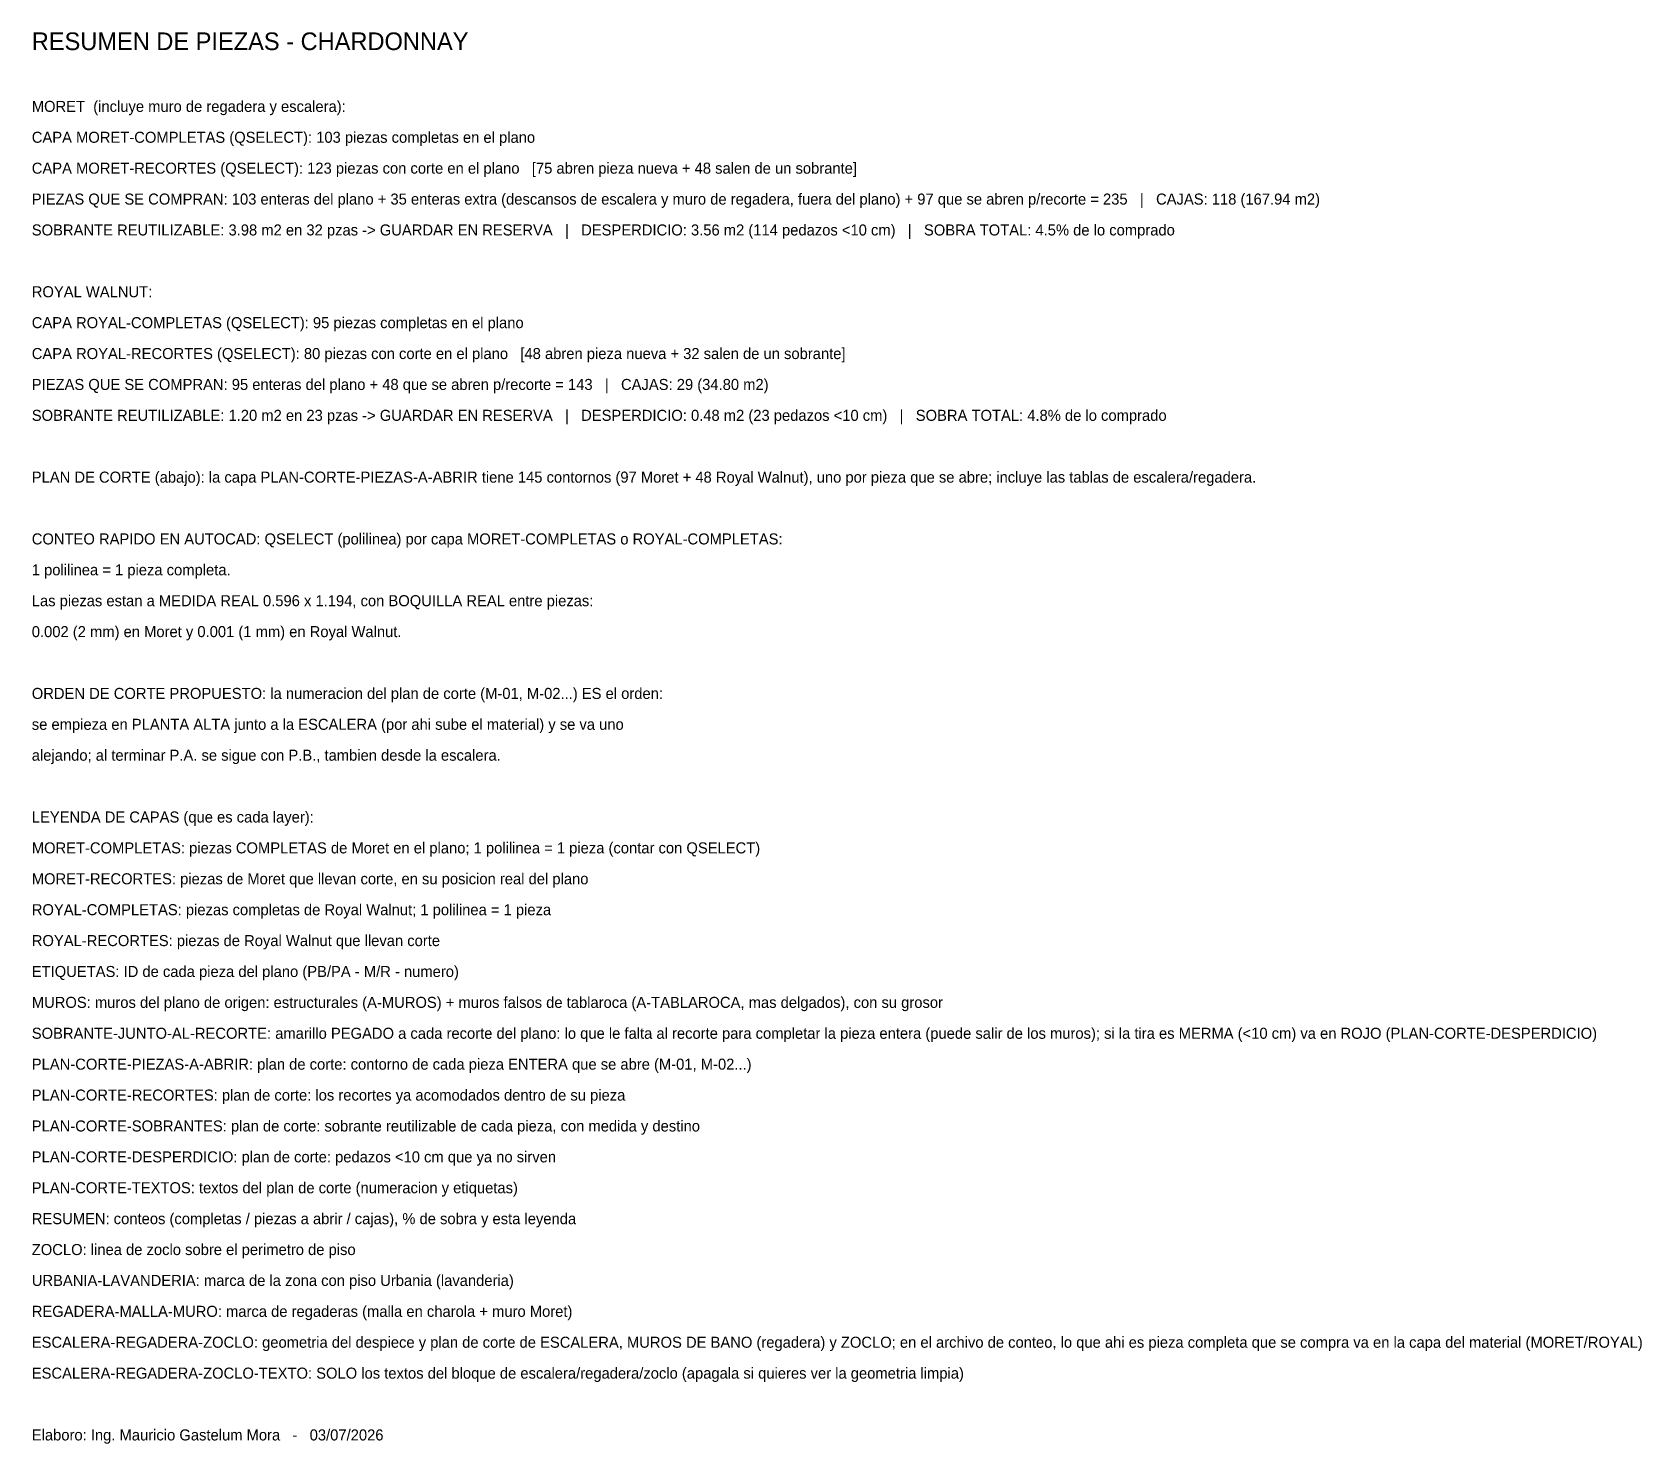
# Model space of a CAD drawing. Header units: metres. Extents: x 272.3 to 354.7, y -132.1 to -56.9.
# Drawn here: x 272.48 to 294.37, y -113.99 to -94.8 of the extents above; entities that cross this region are included whole.
import ezdxf

# ---------------------------------------------------------------- set-up
doc = ezdxf.new("R2010")
doc.units = ezdxf.units.M
doc.layers.add('RESUMEN', color=5, linetype='Continuous', lineweight=0, plot=False)

msp = doc.modelspace()

# ---------------------------------------------------------------- texts
at = {"layer": 'RESUMEN'}
for s, height, p in [('RESUMEN DE PIEZAS - CHARDONNAY', 0.24, (272.471, -95.041)), ('MORET  (incluye muro de regadera y escalera):', 0.15, (272.471, -95.881)), ('CAPA MORET-COMPLETAS (QSELECT): 103 piezas completas en el plano', 0.15, (272.471, -96.301)), ('CAPA MORET-RECORTES (QSELECT): 123 piezas con corte en el plano   [75 abren pieza nueva + 48 salen de un sobrante]', 0.15, (272.471, -96.721)), ('PIEZAS QUE SE COMPRAN: 103 enteras del plano + 35 enteras extra (descansos de escalera y muro de regadera, fuera del plano) + 97 que se abren p/recorte = 235   |   CAJAS: 118 (167.94 m2)', 0.15, (272.471, -97.141)), ('SOBRANTE REUTILIZABLE: 3.98 m2 en 32 pzas -> GUARDAR EN RESERVA   |   DESPERDICIO: 3.56 m2 (114 pedazos <10 cm)   |   SOBRA TOTAL: 4.5% de lo comprado', 0.15, (272.471, -97.561)), ('ROYAL WALNUT:', 0.15, (272.471, -98.401)), ('CAPA ROYAL-COMPLETAS (QSELECT): 95 piezas completas en el plano', 0.15, (272.471, -98.821)), ('CAPA ROYAL-RECORTES (QSELECT): 80 piezas con corte en el plano   [48 abren pieza nueva + 32 salen de un sobrante]', 0.15, (272.471, -99.241)), ('PIEZAS QUE SE COMPRAN: 95 enteras del plano + 48 que se abren p/recorte = 143   |   CAJAS: 29 (34.80 m2)', 0.15, (272.471, -99.661)), ('SOBRANTE REUTILIZABLE: 1.20 m2 en 23 pzas -> GUARDAR EN RESERVA   |   DESPERDICIO: 0.48 m2 (23 pedazos <10 cm)   |   SOBRA TOTAL: 4.8% de lo comprado', 0.15, (272.471, -100.081)), ('PLAN DE CORTE (abajo): la capa PLAN-CORTE-PIEZAS-A-ABRIR tiene 145 contornos (97 Moret + 48 Royal Walnut), uno por pieza que se abre; incluye las tablas de escalera/regadera.', 0.15, (272.471, -100.921)), ('CONTEO RAPIDO EN AUTOCAD: QSELECT (polilinea) por capa MORET-COMPLETAS o ROYAL-COMPLETAS:', 0.15, (272.471, -101.761)), ('1 polilinea = 1 pieza completa.', 0.15, (272.471, -102.181)), ('Las piezas estan a MEDIDA REAL 0.596 x 1.194, con BOQUILLA REAL entre piezas:', 0.15, (272.471, -102.601)), ('0.002 (2 mm) en Moret y 0.001 (1 mm) en Royal Walnut.', 0.15, (272.471, -103.021)), ('ORDEN DE CORTE PROPUESTO: la numeracion del plan de corte (M-01, M-02...) ES el orden:', 0.15, (272.471, -103.861)), ('se empieza en PLANTA ALTA junto a la ESCALERA (por ahi sube el material) y se va uno', 0.15, (272.471, -104.281)), ('alejando; al terminar P.A. se sigue con P.B., tambien desde la escalera.', 0.15, (272.471, -104.701)), ('LEYENDA DE CAPAS (que es cada layer):', 0.15, (272.471, -105.541)), ('MORET-COMPLETAS: piezas COMPLETAS de Moret en el plano; 1 polilinea = 1 pieza (contar con QSELECT)', 0.15, (272.471, -105.961)), ('MORET-RECORTES: piezas de Moret que llevan corte, en su posicion real del plano', 0.15, (272.471, -106.381)), ('ROYAL-COMPLETAS: piezas completas de Royal Walnut; 1 polilinea = 1 pieza', 0.15, (272.471, -106.801)), ('ROYAL-RECORTES: piezas de Royal Walnut que llevan corte', 0.15, (272.471, -107.221)), ('ETIQUETAS: ID de cada pieza del plano (PB/PA - M/R - numero)', 0.15, (272.471, -107.641)), ('MUROS: muros del plano de origen: estructurales (A-MUROS) + muros falsos de tablaroca (A-TABLAROCA, mas delgados), con su grosor', 0.15, (272.471, -108.061)), ('SOBRANTE-JUNTO-AL-RECORTE: amarillo PEGADO a cada recorte del plano: lo que le falta al recorte para completar la pieza entera (puede salir de los muros); si la tira es MERMA (<10 cm) va en ROJO (PLAN-CORTE-DESPERDICIO)', 0.15, (272.471, -108.481)), ('PLAN-CORTE-PIEZAS-A-ABRIR: plan de corte: contorno de cada pieza ENTERA que se abre (M-01, M-02...)', 0.15, (272.471, -108.901)), ('PLAN-CORTE-RECORTES: plan de corte: los recortes ya acomodados dentro de su pieza', 0.15, (272.471, -109.321)), ('PLAN-CORTE-SOBRANTES: plan de corte: sobrante reutilizable de cada pieza, con medida y destino', 0.15, (272.471, -109.741)), ('PLAN-CORTE-DESPERDICIO: plan de corte: pedazos <10 cm que ya no sirven', 0.15, (272.471, -110.161)), ('PLAN-CORTE-TEXTOS: textos del plan de corte (numeracion y etiquetas)', 0.15, (272.471, -110.581)), ('RESUMEN: conteos (completas / piezas a abrir / cajas), % de sobra y esta leyenda', 0.15, (272.471, -111.001)), ('ZOCLO: linea de zoclo sobre el perimetro de piso', 0.15, (272.471, -111.421)), ('URBANIA-LAVANDERIA: marca de la zona con piso Urbania (lavanderia)', 0.15, (272.471, -111.841)), ('REGADERA-MALLA-MURO: marca de regaderas (malla en charola + muro Moret)', 0.15, (272.471, -112.261)), ('ESCALERA-REGADERA-ZOCLO: geometria del despiece y plan de corte de ESCALERA, MUROS DE BANO (regadera) y ZOCLO; en el archivo de conteo, lo que ahi es pieza completa que se compra va en la capa del material (MORET/ROYAL)', 0.15, (272.471, -112.681)), ('ESCALERA-REGADERA-ZOCLO-TEXTO: SOLO los textos del bloque de escalera/regadera/zoclo (apagala si quieres ver la geometria limpia)', 0.15, (272.471, -113.101)), ('Elaboro: Ing. Mauricio Gastelum Mora   -   03/07/2026', 0.15, (272.471, -113.941))]:
    msp.add_text(s, height=height, dxfattribs=at).set_placement(p)

doc.saveas('drawing.dxf')
